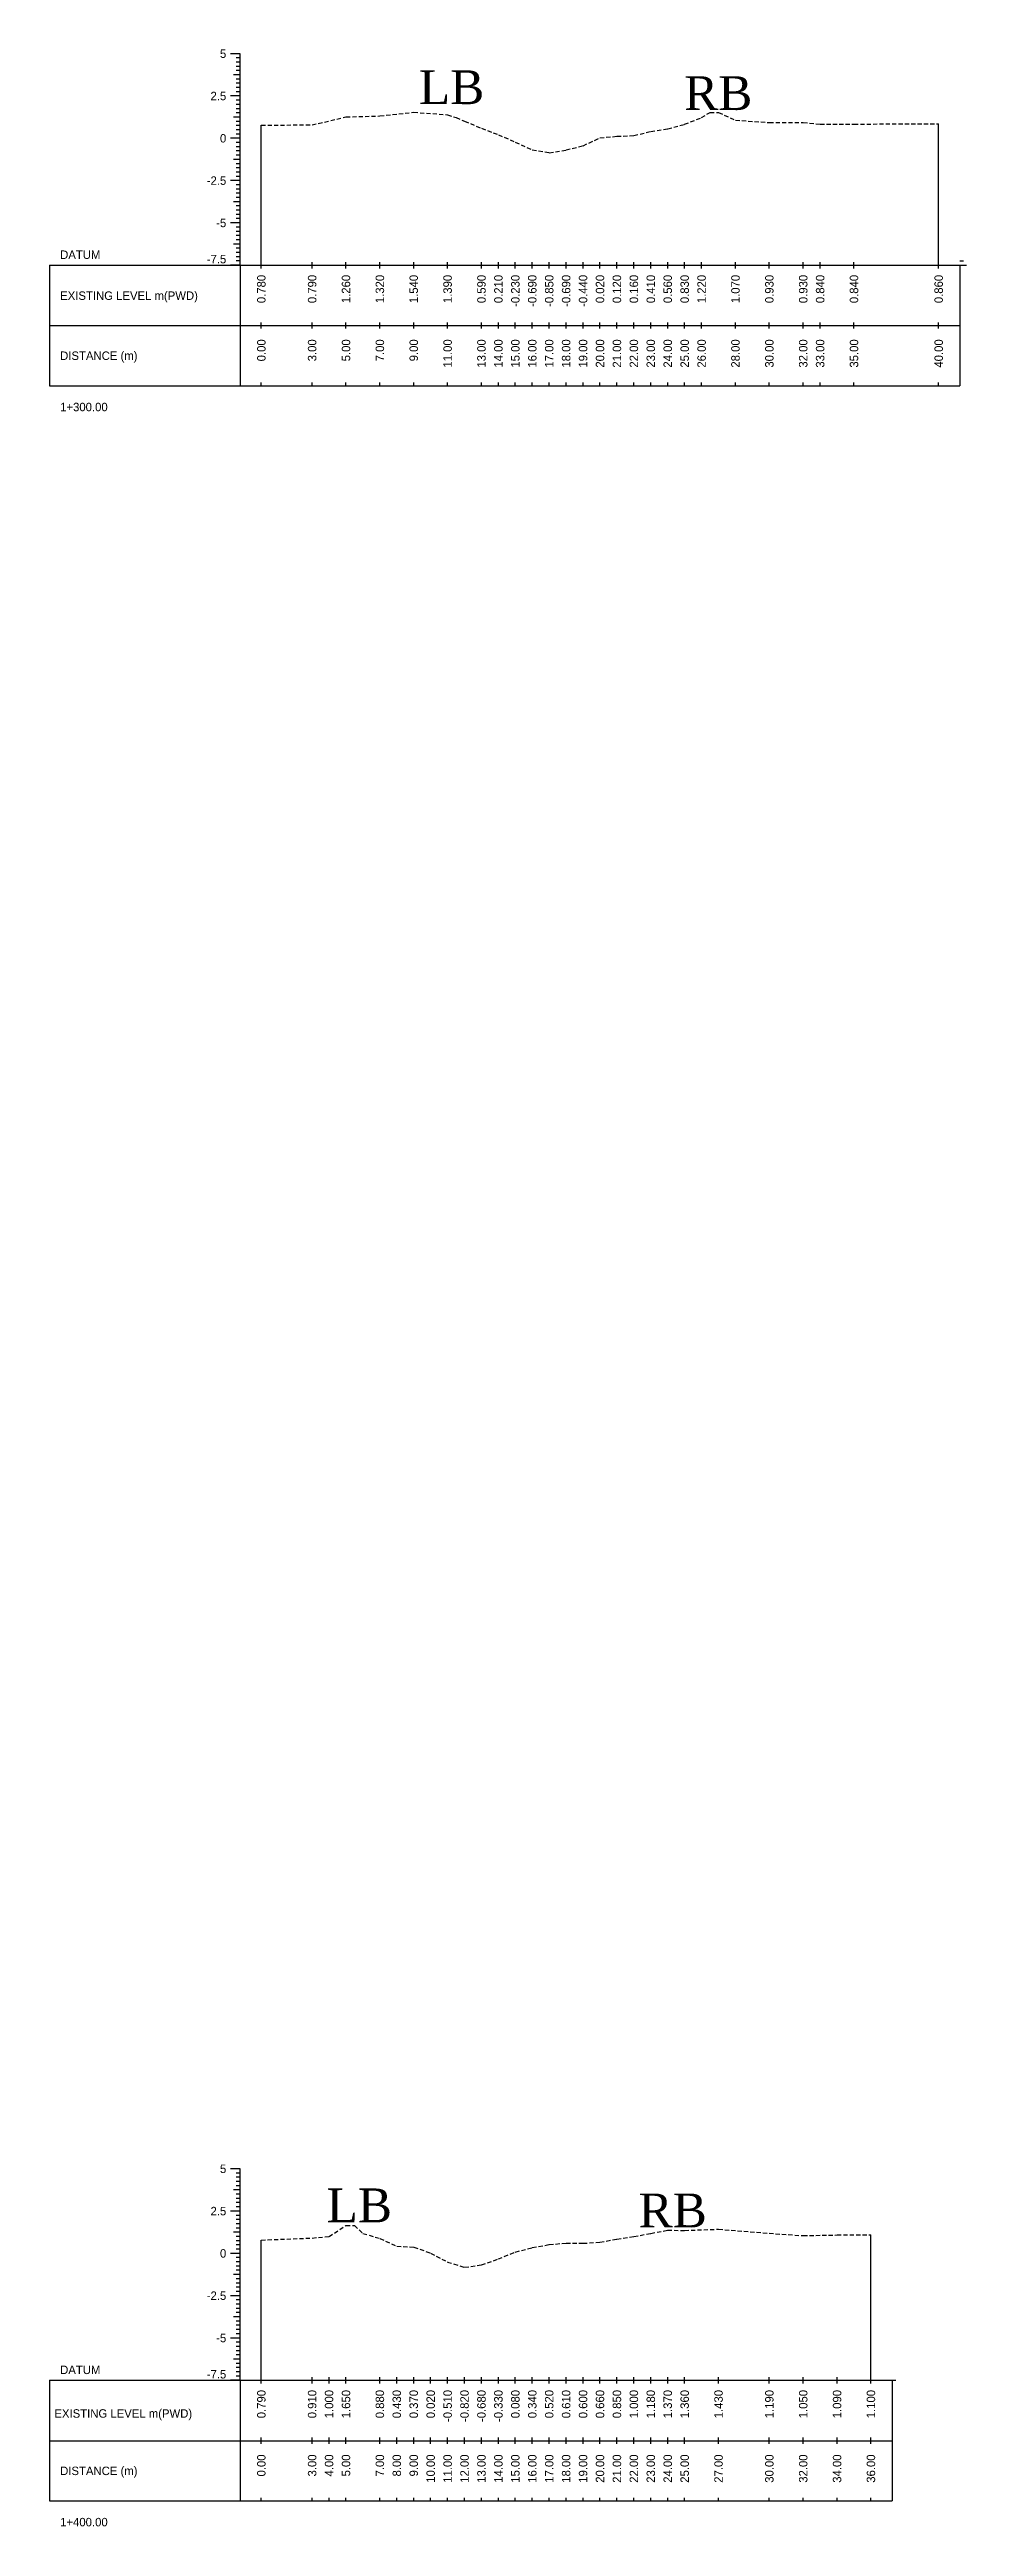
# Model space of a CAD drawing. Header units: inches. Extents: x 2552 to 3818, y -1499 to -1059.
# Drawn here: x 3136.4 to 3190.5, y -1489.3 to -1342.9 of the extents above; entities that cross this region are included whole.
import ezdxf
from ezdxf.enums import TextEntityAlignment as Align

# ---------------------------------------------------------------- set-up
doc = ezdxf.new("R2010")
doc.units = ezdxf.units.IN
doc.header["$MEASUREMENT"] = 0
doc.linetypes.add('HIDDEN', pattern=[0.375, 0.25, -0.125])
doc.layers.add('CS_Drawing', color=7, linetype='Continuous')
doc.layers.add('GL', color=3, linetype='HIDDEN')
doc.styles.add('romans', font='romans.shx')

msp = doc.modelspace()

# ---------------------------------------------------------------- texts
at = {"char_height": 2, "width": 204.3733, "attachment_point": 1, "style": 'romans'}
for s, insert in [('{\\fTimes New Roman|b0|i0|c0|p18;LB}', (3158.19, -1344.15)), ('{\\fTimes New Roman|b0|i0|c0|p18;RB}', (3173.85, -1344.5)), ('{\\fTimes New Roman|b0|i0|c0|p18;LB}', (3152.74, -1469.33)), ('{\\fTimes New Roman|b0|i0|c0|p18;RB}', (3171.16, -1469.63))]:
    msp.add_mtext(s, dxfattribs=dict(at, insert=insert))
at = {"layer": 'CS_Drawing'}
for s, p in [('5', (3146.81, -1343.17)), ('2.5', (3146.81, -1345.67)), ('0', (3146.81, -1348.17)), ('-2.5', (3146.81, -1350.67)), ('-5', (3146.81, -1353.17)), ('5', (3146.81, -1468.17)), ('2.5', (3146.81, -1470.67)), ('0', (3146.81, -1473.17)), ('-2.5', (3146.81, -1475.67)), ('-5', (3146.81, -1478.17))]:
    msp.add_text(s, height=0.5, dxfattribs=at).set_placement(p, align=Align.MIDDLE_RIGHT)
for s, p in [('DATUM', (3137, -1355.05)), ('EXISTING LEVEL m(PWD)', (3137, -1357.47)), ('DISTANCE (m)', (3137, -1361.02)), ('1+300.00', (3137, -1364.05)), ('DATUM', (3137, -1480.05)), ('EXISTING LEVEL m(PWD)', (3136.66, -1482.63)), ('DISTANCE (m)', (3137, -1486.02)), ('1+400.00', (3137, -1489.05))]:
    msp.add_text(s, height=0.5, dxfattribs=at).set_placement(p, align=Align.MIDDLE_LEFT)
for p in [(3146.81, -1355.56), (3146.81, -1480.56)]:
    msp.add_text('-7.5', height=0.5, dxfattribs=at).set_placement(p, align=Align.RIGHT)
for s, p in [('0.780', (3148.88, -1356.24)), ('0.790', (3151.88, -1356.24)), ('1.260', (3153.88, -1356.24)), ('1.320', (3155.88, -1356.24)), ('1.540', (3157.88, -1356.24)), ('1.390', (3159.88, -1356.24)), ('0.590', (3161.88, -1356.24)), ('0.210', (3162.88, -1356.24)), ('-0.230', (3163.88, -1356.24)), ('-0.690', (3164.88, -1356.24)), ('-0.850', (3165.88, -1356.24)), ('-0.690', (3166.88, -1356.24)), ('-0.440', (3167.88, -1356.24)), ('0.020', (3168.88, -1356.24)), ('0.120', (3169.88, -1356.24)), ('0.160', (3170.88, -1356.24)), ('0.410', (3171.88, -1356.24)), ('0.560', (3172.88, -1356.24)), ('0.830', (3173.88, -1356.24)), ('1.220', (3174.88, -1356.24)), ('1.070', (3176.88, -1356.24)), ('0.930', (3178.88, -1356.24)), ('0.930', (3180.88, -1356.24)), ('0.840', (3181.88, -1356.24)), ('0.840', (3183.88, -1356.24)), ('0.860', (3188.88, -1356.24)), ('0.00', (3148.88, -1360.05)), ('3.00', (3151.88, -1360.05)), ('5.00', (3153.88, -1360.05)), ('7.00', (3155.88, -1360.05)), ('9.00', (3157.88, -1360.05)), ('11.00', (3159.88, -1360.05)), ('13.00', (3161.88, -1360.05)), ('14.00', (3162.88, -1360.05)), ('15.00', (3163.88, -1360.05)), ('16.00', (3164.88, -1360.05)), ('17.00', (3165.88, -1360.05)), ('18.00', (3166.88, -1360.05)), ('19.00', (3167.88, -1360.05)), ('20.00', (3168.88, -1360.05)), ('21.00', (3169.88, -1360.05)), ('22.00', (3170.88, -1360.05)), ('23.00', (3171.88, -1360.05)), ('24.00', (3172.88, -1360.05)), ('25.00', (3173.88, -1360.05)), ('26.00', (3174.88, -1360.05)), ('28.00', (3176.88, -1360.05)), ('30.00', (3178.88, -1360.05)), ('32.00', (3180.88, -1360.05)), ('33.00', (3181.88, -1360.05)), ('35.00', (3183.88, -1360.05)), ('40.00', (3188.88, -1360.05)), ('0.790', (3148.88, -1481.24)), ('0.910', (3151.88, -1481.24)), ('1.000', (3152.88, -1481.24)), ('1.650', (3153.88, -1481.24)), ('0.880', (3155.88, -1481.24)), ('0.430', (3156.88, -1481.24)), ('0.370', (3157.88, -1481.24)), ('0.020', (3158.88, -1481.24)), ('-0.510', (3159.88, -1481.24)), ('-0.820', (3160.88, -1481.24)), ('-0.680', (3161.88, -1481.24)), ('-0.330', (3162.88, -1481.24)), ('0.080', (3163.88, -1481.24)), ('0.340', (3164.88, -1481.24)), ('0.520', (3165.88, -1481.24)), ('0.610', (3166.88, -1481.24)), ('0.600', (3167.88, -1481.24)), ('0.660', (3168.88, -1481.24)), ('0.850', (3169.88, -1481.24)), ('1.000', (3170.88, -1481.24)), ('1.180', (3171.88, -1481.24)), ('1.370', (3172.88, -1481.24)), ('1.360', (3173.88, -1481.24)), ('1.430', (3175.88, -1481.24)), ('1.190', (3178.88, -1481.24)), ('1.050', (3180.88, -1481.24)), ('1.090', (3182.88, -1481.24)), ('1.100', (3184.88, -1481.24)), ('0.00', (3148.88, -1485.05)), ('3.00', (3151.88, -1485.05)), ('4.00', (3152.88, -1485.05)), ('5.00', (3153.88, -1485.05)), ('7.00', (3155.88, -1485.05)), ('8.00', (3156.88, -1485.05)), ('9.00', (3157.88, -1485.05)), ('10.00', (3158.88, -1485.05)), ('11.00', (3159.88, -1485.05)), ('12.00', (3160.88, -1485.05)), ('13.00', (3161.88, -1485.05)), ('14.00', (3162.88, -1485.05)), ('15.00', (3163.88, -1485.05)), ('16.00', (3164.88, -1485.05)), ('17.00', (3165.88, -1485.05)), ('18.00', (3166.88, -1485.05)), ('19.00', (3167.88, -1485.05)), ('20.00', (3168.88, -1485.05)), ('21.00', (3169.88, -1485.05)), ('22.00', (3170.88, -1485.05)), ('23.00', (3171.88, -1485.05)), ('24.00', (3172.88, -1485.05)), ('25.00', (3173.88, -1485.05)), ('27.00', (3175.88, -1485.05)), ('30.00', (3178.88, -1485.05)), ('32.00', (3180.88, -1485.05)), ('34.00', (3182.88, -1485.05)), ('36.00', (3184.88, -1485.05))]:
    msp.add_text(s, height=0.5, rotation=90, dxfattribs=at).set_placement(p, align=Align.MIDDLE_RIGHT)

# ---------------------------------------------------------------- linework, layer by layer
at = {"layer": 'CS_Drawing'}
for p, q in [((3147.63, -1343.17), (3147.06, -1343.17)), ((3147.63, -1343.17), (3147.23, -1343.17)), ((3147.63, -1343.17), (3147.4, -1343.17)), ((3147.63, -1343.42), (3147.4, -1343.42)), ((3147.63, -1343.67), (3147.4, -1343.67)), ((3147.63, -1355.67), (3147.63, -1343.17)), ((3147.63, -1344.42), (3147.23, -1344.42)), ((3147.63, -1343.92), (3147.4, -1343.92)), ((3147.63, -1344.17), (3147.4, -1344.17)), ((3147.63, -1344.42), (3147.4, -1344.42)), ((3147.63, -1344.67), (3147.4, -1344.67)), ((3147.63, -1344.92), (3147.4, -1344.92)), ((3147.63, -1345.17), (3147.4, -1345.17)), ((3147.63, -1345.67), (3147.06, -1345.67)), ((3147.63, -1345.67), (3147.23, -1345.67)), ((3147.63, -1345.42), (3147.4, -1345.42)), ((3147.63, -1345.67), (3147.4, -1345.67)), ((3147.63, -1345.92), (3147.4, -1345.92)), ((3147.63, -1346.17), (3147.4, -1346.17)), ((3147.63, -1346.42), (3147.4, -1346.42)), ((3147.63, -1346.67), (3147.4, -1346.67)), ((3147.63, -1348.17), (3147.06, -1348.17)), ((3147.63, -1346.92), (3147.23, -1346.92)), ((3147.63, -1348.17), (3147.23, -1348.17)), ((3147.63, -1346.92), (3147.4, -1346.92)), ((3147.63, -1347.17), (3147.4, -1347.17)), ((3147.63, -1347.42), (3147.4, -1347.42)), ((3147.63, -1347.67), (3147.4, -1347.67)), ((3147.63, -1347.92), (3147.4, -1347.92)), ((3147.63, -1348.17), (3147.4, -1348.17)), ((3148.88, -1355.67), (3148.88, -1347.39)), ((3188.88, -1355.67), (3188.88, -1347.31)), ((3147.63, -1349.42), (3147.23, -1349.42)), ((3147.63, -1348.42), (3147.4, -1348.42)), ((3147.63, -1348.67), (3147.4, -1348.67)), ((3147.63, -1348.92), (3147.4, -1348.92)), ((3147.63, -1349.17), (3147.4, -1349.17)), ((3147.63, -1349.42), (3147.4, -1349.42)), ((3147.63, -1350.67), (3147.06, -1350.67)), ((3147.63, -1350.67), (3147.23, -1350.67)), ((3147.63, -1349.67), (3147.4, -1349.67)), ((3147.63, -1349.92), (3147.4, -1349.92)), ((3147.63, -1350.17), (3147.4, -1350.17)), ((3147.63, -1350.42), (3147.4, -1350.42)), ((3147.63, -1350.67), (3147.4, -1350.67)), ((3147.63, -1350.92), (3147.4, -1350.92)), ((3147.63, -1351.92), (3147.23, -1351.92)), ((3147.63, -1351.17), (3147.4, -1351.17)), ((3147.63, -1351.42), (3147.4, -1351.42)), ((3147.63, -1351.67), (3147.4, -1351.67)), ((3147.63, -1351.92), (3147.4, -1351.92)), ((3147.63, -1352.17), (3147.4, -1352.17)), ((3147.63, -1352.42), (3147.4, -1352.42)), ((3147.63, -1353.17), (3147.06, -1353.17)), ((3147.63, -1353.17), (3147.23, -1353.17)), ((3147.63, -1352.67), (3147.4, -1352.67)), ((3147.63, -1352.92), (3147.4, -1352.92)), ((3147.63, -1353.17), (3147.4, -1353.17)), ((3147.63, -1353.42), (3147.4, -1353.42)), ((3147.63, -1353.67), (3147.4, -1353.67)), ((3147.63, -1353.92), (3147.4, -1353.92)), ((3147.63, -1354.42), (3147.23, -1354.42)), ((3147.63, -1354.17), (3147.4, -1354.17)), ((3147.63, -1354.42), (3147.4, -1354.42)), ((3147.63, -1354.67), (3147.4, -1354.67)), ((3147.63, -1354.92), (3147.4, -1354.92)), ((3147.63, -1355.17), (3147.4, -1355.17)), ((3147.63, -1355.42), (3147.4, -1355.42)), ((3148.88, -1355.86), (3148.88, -1355.49)), ((3151.88, -1355.86), (3151.88, -1355.49)), ((3153.88, -1355.86), (3153.88, -1355.49)), ((3155.88, -1355.86), (3155.88, -1355.49)), ((3157.88, -1355.86), (3157.88, -1355.49)), ((3159.88, -1355.86), (3159.88, -1355.49)), ((3161.88, -1355.86), (3161.88, -1355.49)), ((3162.88, -1355.86), (3162.88, -1355.49)), ((3163.88, -1355.86), (3163.88, -1355.49)), ((3164.88, -1355.86), (3164.88, -1355.49)), ((3165.88, -1355.86), (3165.88, -1355.49)), ((3166.88, -1355.86), (3166.88, -1355.49)), ((3167.88, -1355.86), (3167.88, -1355.49)), ((3168.88, -1355.86), (3168.88, -1355.49)), ((3169.88, -1355.86), (3169.88, -1355.49)), ((3170.88, -1355.86), (3170.88, -1355.49)), ((3171.88, -1355.86), (3171.88, -1355.49)), ((3172.88, -1355.86), (3172.88, -1355.49)), ((3173.88, -1355.86), (3173.88, -1355.49)), ((3174.88, -1355.86), (3174.88, -1355.49)), ((3176.88, -1355.86), (3176.88, -1355.49)), ((3178.88, -1355.86), (3178.88, -1355.49)), ((3180.88, -1355.86), (3180.88, -1355.49)), ((3181.88, -1355.86), (3181.88, -1355.49)), ((3183.88, -1355.86), (3183.88, -1355.49)), ((3188.88, -1355.86), (3188.88, -1355.49)), ((3190.13, -1355.42), (3190.35, -1355.42)), ((3136.38, -1355.67), (3147.63, -1355.67)), ((3136.38, -1355.67), (3136.38, -1362.8)), ((3147.63, -1355.67), (3147.06, -1355.67)), ((3147.63, -1355.67), (3147.23, -1355.67)), ((3147.63, -1355.67), (3147.4, -1355.67)), ((3147.63, -1355.67), (3190.13, -1355.67)), ((3147.63, -1355.67), (3147.63, -1362.8)), ((3190.13, -1355.67), (3190.52, -1355.67)), ((3190.13, -1355.67), (3190.35, -1355.67)), ((3190.13, -1355.67), (3190.13, -1362.8)), ((3136.38, -1359.24), (3147.63, -1359.24)), ((3147.63, -1359.24), (3190.13, -1359.24)), ((3147.63, -1359.24), (3190.13, -1359.24)), ((3148.88, -1359.42), (3148.88, -1359.05)), ((3151.88, -1359.42), (3151.88, -1359.05)), ((3153.88, -1359.42), (3153.88, -1359.05)), ((3155.88, -1359.42), (3155.88, -1359.05)), ((3157.88, -1359.42), (3157.88, -1359.05)), ((3159.88, -1359.42), (3159.88, -1359.05)), ((3161.88, -1359.42), (3161.88, -1359.05)), ((3162.88, -1359.42), (3162.88, -1359.05)), ((3163.88, -1359.42), (3163.88, -1359.05)), ((3164.88, -1359.42), (3164.88, -1359.05)), ((3165.88, -1359.42), (3165.88, -1359.05)), ((3166.88, -1359.42), (3166.88, -1359.05)), ((3167.88, -1359.42), (3167.88, -1359.05)), ((3168.88, -1359.42), (3168.88, -1359.05)), ((3169.88, -1359.42), (3169.88, -1359.05)), ((3170.88, -1359.42), (3170.88, -1359.05)), ((3171.88, -1359.42), (3171.88, -1359.05)), ((3172.88, -1359.42), (3172.88, -1359.05)), ((3173.88, -1359.42), (3173.88, -1359.05)), ((3174.88, -1359.42), (3174.88, -1359.05)), ((3176.88, -1359.42), (3176.88, -1359.05)), ((3178.88, -1359.42), (3178.88, -1359.05)), ((3180.88, -1359.42), (3180.88, -1359.05)), ((3181.88, -1359.42), (3181.88, -1359.05)), ((3183.88, -1359.42), (3183.88, -1359.05)), ((3188.88, -1359.42), (3188.88, -1359.05)), ((3136.38, -1362.8), (3147.63, -1362.8)), ((3147.63, -1362.8), (3190.13, -1362.8)), ((3148.88, -1362.8), (3148.88, -1362.61)), ((3151.88, -1362.8), (3151.88, -1362.61)), ((3153.88, -1362.8), (3153.88, -1362.61)), ((3155.88, -1362.8), (3155.88, -1362.61)), ((3157.88, -1362.8), (3157.88, -1362.61)), ((3159.88, -1362.8), (3159.88, -1362.61)), ((3161.88, -1362.8), (3161.88, -1362.61)), ((3162.88, -1362.8), (3162.88, -1362.61)), ((3163.88, -1362.8), (3163.88, -1362.61)), ((3164.88, -1362.8), (3164.88, -1362.61)), ((3165.88, -1362.8), (3165.88, -1362.61)), ((3166.88, -1362.8), (3166.88, -1362.61)), ((3167.88, -1362.8), (3167.88, -1362.61)), ((3168.88, -1362.8), (3168.88, -1362.61)), ((3169.88, -1362.8), (3169.88, -1362.61)), ((3170.88, -1362.8), (3170.88, -1362.61)), ((3171.88, -1362.8), (3171.88, -1362.61)), ((3172.88, -1362.8), (3172.88, -1362.61)), ((3173.88, -1362.8), (3173.88, -1362.61)), ((3174.88, -1362.8), (3174.88, -1362.61)), ((3176.88, -1362.8), (3176.88, -1362.61)), ((3178.88, -1362.8), (3178.88, -1362.61)), ((3180.88, -1362.8), (3180.88, -1362.61)), ((3181.88, -1362.8), (3181.88, -1362.61)), ((3183.88, -1362.8), (3183.88, -1362.61)), ((3188.88, -1362.8), (3188.88, -1362.61)), ((3147.63, -1468.17), (3147.06, -1468.17)), ((3147.63, -1468.17), (3147.23, -1468.17)), ((3147.63, -1468.17), (3147.4, -1468.17)), ((3147.63, -1480.67), (3147.63, -1468.17)), ((3147.63, -1469.42), (3147.23, -1469.42)), ((3147.63, -1468.42), (3147.4, -1468.42)), ((3147.63, -1468.67), (3147.4, -1468.67)), ((3147.63, -1468.92), (3147.4, -1468.92)), ((3147.63, -1469.17), (3147.4, -1469.17)), ((3147.63, -1469.42), (3147.4, -1469.42)), ((3147.63, -1469.67), (3147.4, -1469.67)), ((3147.63, -1470.67), (3147.06, -1470.67)), ((3147.63, -1470.67), (3147.23, -1470.67)), ((3147.63, -1469.92), (3147.4, -1469.92)), ((3147.63, -1470.17), (3147.4, -1470.17)), ((3147.63, -1470.42), (3147.4, -1470.42)), ((3147.63, -1470.67), (3147.4, -1470.67)), ((3147.63, -1470.92), (3147.4, -1470.92)), ((3147.63, -1471.92), (3147.23, -1471.92)), ((3147.63, -1471.17), (3147.4, -1471.17)), ((3147.63, -1471.42), (3147.4, -1471.42)), ((3147.63, -1471.67), (3147.4, -1471.67)), ((3147.63, -1471.92), (3147.4, -1471.92)), ((3147.63, -1472.17), (3147.4, -1472.17)), ((3147.63, -1472.42), (3147.4, -1472.42)), ((3148.88, -1480.67), (3148.88, -1472.38)), ((3184.88, -1480.67), (3184.88, -1472.07)), ((3147.63, -1473.17), (3147.06, -1473.17)), ((3147.63, -1473.17), (3147.23, -1473.17)), ((3147.63, -1472.67), (3147.4, -1472.67)), ((3147.63, -1472.92), (3147.4, -1472.92)), ((3147.63, -1473.17), (3147.4, -1473.17)), ((3147.63, -1473.42), (3147.4, -1473.42)), ((3147.63, -1473.67), (3147.4, -1473.67)), ((3147.63, -1473.92), (3147.4, -1473.92)), ((3147.63, -1474.42), (3147.23, -1474.42)), ((3147.63, -1474.17), (3147.4, -1474.17)), ((3147.63, -1474.42), (3147.4, -1474.42)), ((3147.63, -1474.67), (3147.4, -1474.67)), ((3147.63, -1474.92), (3147.4, -1474.92)), ((3147.63, -1475.17), (3147.4, -1475.17)), ((3147.63, -1475.42), (3147.4, -1475.42)), ((3147.63, -1475.67), (3147.06, -1475.67)), ((3147.63, -1475.67), (3147.23, -1475.67)), ((3147.63, -1476.92), (3147.23, -1476.92)), ((3147.63, -1475.67), (3147.4, -1475.67)), ((3147.63, -1475.92), (3147.4, -1475.92)), ((3147.63, -1476.17), (3147.4, -1476.17)), ((3147.63, -1476.42), (3147.4, -1476.42)), ((3147.63, -1476.67), (3147.4, -1476.67)), ((3147.63, -1476.92), (3147.4, -1476.92)), ((3147.63, -1478.17), (3147.06, -1478.17)), ((3147.63, -1478.17), (3147.23, -1478.17)), ((3147.63, -1477.17), (3147.4, -1477.17)), ((3147.63, -1477.42), (3147.4, -1477.42)), ((3147.63, -1477.67), (3147.4, -1477.67)), ((3147.63, -1477.92), (3147.4, -1477.92)), ((3147.63, -1478.17), (3147.4, -1478.17)), ((3147.63, -1478.42), (3147.4, -1478.42)), ((3147.63, -1479.42), (3147.23, -1479.42)), ((3147.63, -1478.67), (3147.4, -1478.67)), ((3147.63, -1478.92), (3147.4, -1478.92)), ((3147.63, -1479.17), (3147.4, -1479.17)), ((3147.63, -1479.42), (3147.4, -1479.42)), ((3147.63, -1479.67), (3147.4, -1479.67)), ((3136.38, -1480.67), (3147.63, -1480.67)), ((3136.38, -1480.67), (3136.38, -1487.8)), ((3147.63, -1480.67), (3147.06, -1480.67)), ((3147.63, -1480.67), (3147.23, -1480.67)), ((3147.63, -1479.92), (3147.4, -1479.92)), ((3147.63, -1480.17), (3147.4, -1480.17)), ((3147.63, -1480.42), (3147.4, -1480.42)), ((3147.63, -1480.67), (3147.4, -1480.67)), ((3147.63, -1480.67), (3186.13, -1480.67)), ((3147.63, -1480.67), (3147.63, -1487.8)), ((3148.88, -1480.86), (3148.88, -1480.49)), ((3151.88, -1480.86), (3151.88, -1480.49)), ((3152.88, -1480.86), (3152.88, -1480.49)), ((3153.88, -1480.86), (3153.88, -1480.49)), ((3155.88, -1480.86), (3155.88, -1480.49)), ((3156.88, -1480.86), (3156.88, -1480.49)), ((3157.88, -1480.86), (3157.88, -1480.49)), ((3158.88, -1480.86), (3158.88, -1480.49)), ((3159.88, -1480.86), (3159.88, -1480.49)), ((3160.88, -1480.86), (3160.88, -1480.49)), ((3161.88, -1480.86), (3161.88, -1480.49)), ((3162.88, -1480.86), (3162.88, -1480.49)), ((3163.88, -1480.86), (3163.88, -1480.49)), ((3164.88, -1480.86), (3164.88, -1480.49)), ((3165.88, -1480.86), (3165.88, -1480.49)), ((3166.88, -1480.86), (3166.88, -1480.49)), ((3167.88, -1480.86), (3167.88, -1480.49)), ((3168.88, -1480.86), (3168.88, -1480.49)), ((3169.88, -1480.86), (3169.88, -1480.49)), ((3170.88, -1480.86), (3170.88, -1480.49)), ((3171.88, -1480.86), (3171.88, -1480.49)), ((3172.88, -1480.86), (3172.88, -1480.49)), ((3173.88, -1480.86), (3173.88, -1480.49)), ((3175.88, -1480.86), (3175.88, -1480.49)), ((3178.88, -1480.86), (3178.88, -1480.49)), ((3180.88, -1480.86), (3180.88, -1480.49)), ((3182.88, -1480.86), (3182.88, -1480.49)), ((3184.88, -1480.86), (3184.88, -1480.49)), ((3186.13, -1480.67), (3186.35, -1480.67)), ((3186.13, -1480.67), (3186.13, -1487.8)), ((3136.38, -1484.24), (3147.63, -1484.24)), ((3147.63, -1484.24), (3186.13, -1484.24)), ((3147.63, -1484.24), (3186.13, -1484.24)), ((3148.88, -1484.42), (3148.88, -1484.05)), ((3151.88, -1484.42), (3151.88, -1484.05)), ((3152.88, -1484.42), (3152.88, -1484.05)), ((3153.88, -1484.42), (3153.88, -1484.05)), ((3155.88, -1484.42), (3155.88, -1484.05)), ((3156.88, -1484.42), (3156.88, -1484.05)), ((3157.88, -1484.42), (3157.88, -1484.05)), ((3158.88, -1484.42), (3158.88, -1484.05)), ((3159.88, -1484.42), (3159.88, -1484.05)), ((3160.88, -1484.42), (3160.88, -1484.05)), ((3161.88, -1484.42), (3161.88, -1484.05)), ((3162.88, -1484.42), (3162.88, -1484.05)), ((3163.88, -1484.42), (3163.88, -1484.05)), ((3164.88, -1484.42), (3164.88, -1484.05)), ((3165.88, -1484.42), (3165.88, -1484.05)), ((3166.88, -1484.42), (3166.88, -1484.05)), ((3167.88, -1484.42), (3167.88, -1484.05)), ((3168.88, -1484.42), (3168.88, -1484.05)), ((3169.88, -1484.42), (3169.88, -1484.05)), ((3170.88, -1484.42), (3170.88, -1484.05)), ((3171.88, -1484.42), (3171.88, -1484.05)), ((3172.88, -1484.42), (3172.88, -1484.05)), ((3173.88, -1484.42), (3173.88, -1484.05)), ((3175.88, -1484.42), (3175.88, -1484.05)), ((3178.88, -1484.42), (3178.88, -1484.05)), ((3180.88, -1484.42), (3180.88, -1484.05)), ((3182.88, -1484.42), (3182.88, -1484.05)), ((3184.88, -1484.42), (3184.88, -1484.05)), ((3136.38, -1487.8), (3147.63, -1487.8)), ((3147.63, -1487.8), (3186.13, -1487.8)), ((3148.88, -1487.8), (3148.88, -1487.61)), ((3151.88, -1487.8), (3151.88, -1487.61)), ((3152.88, -1487.8), (3152.88, -1487.61)), ((3153.88, -1487.8), (3153.88, -1487.61)), ((3155.88, -1487.8), (3155.88, -1487.61)), ((3156.88, -1487.8), (3156.88, -1487.61)), ((3157.88, -1487.8), (3157.88, -1487.61)), ((3158.88, -1487.8), (3158.88, -1487.61)), ((3159.88, -1487.8), (3159.88, -1487.61)), ((3160.88, -1487.8), (3160.88, -1487.61)), ((3161.88, -1487.8), (3161.88, -1487.61)), ((3162.88, -1487.8), (3162.88, -1487.61)), ((3163.88, -1487.8), (3163.88, -1487.61)), ((3164.88, -1487.8), (3164.88, -1487.61)), ((3165.88, -1487.8), (3165.88, -1487.61)), ((3166.88, -1487.8), (3166.88, -1487.61)), ((3167.88, -1487.8), (3167.88, -1487.61)), ((3168.88, -1487.8), (3168.88, -1487.61)), ((3169.88, -1487.8), (3169.88, -1487.61)), ((3170.88, -1487.8), (3170.88, -1487.61)), ((3171.88, -1487.8), (3171.88, -1487.61)), ((3172.88, -1487.8), (3172.88, -1487.61)), ((3173.88, -1487.8), (3173.88, -1487.61)), ((3175.88, -1487.8), (3175.88, -1487.61)), ((3178.88, -1487.8), (3178.88, -1487.61)), ((3180.88, -1487.8), (3180.88, -1487.61)), ((3182.88, -1487.8), (3182.88, -1487.61)), ((3184.88, -1487.8), (3184.88, -1487.61))]:
    msp.add_line(p, q, dxfattribs=at)
at = {"layer": 'GL'}
for points in [[(3148.88, -1347.39), (3151.88, -1347.38), (3153.88, -1346.91), (3155.88, -1346.85), (3157.88, -1346.63), (3159.88, -1346.78), (3160.38, -1346.95), (3160.88, -1347.16), (3161.88, -1347.58), (3162.88, -1347.96), (3163.88, -1348.4), (3164.88, -1348.86), (3165.88, -1349.02), (3166.88, -1348.86), (3167.88, -1348.61), (3168.88, -1348.15), (3169.88, -1348.05), (3170.88, -1348.01), (3171.88, -1347.76), (3172.88, -1347.61), (3173.88, -1347.34), (3174.88, -1346.95), (3175.38, -1346.64), (3175.88, -1346.64), (3176.88, -1347.1), (3178.88, -1347.24), (3180.88, -1347.24), (3181.88, -1347.33), (3183.88, -1347.33), (3188.88, -1347.31)], [(3148.88, -1472.38), (3151.88, -1472.26), (3152.88, -1472.17), (3153.88, -1471.52), (3154.38, -1471.52), (3154.88, -1471.99), (3155.88, -1472.29), (3156.88, -1472.74), (3157.88, -1472.8), (3158.88, -1473.15), (3159.88, -1473.68), (3160.88, -1473.99), (3161.88, -1473.85), (3162.88, -1473.5), (3163.88, -1473.09), (3164.88, -1472.83), (3165.88, -1472.65), (3166.88, -1472.56), (3167.88, -1472.57), (3168.88, -1472.51), (3169.88, -1472.32), (3170.88, -1472.17), (3171.88, -1471.99), (3172.88, -1471.8), (3173.88, -1471.81), (3175.88, -1471.74), (3178.88, -1471.98), (3180.88, -1472.12), (3182.88, -1472.08), (3184.88, -1472.07)]]:
    msp.add_lwpolyline(points, dxfattribs=at)

msp.set_redraw_order([(e.dxf.handle, doc.entitydb.next_handle()) for e in msp.query("TEXT MTEXT ATTDEF DIMENSION ARC_DIMENSION")])  # texts and dimensions are drawn at this point

doc.saveas('drawing.dxf')
